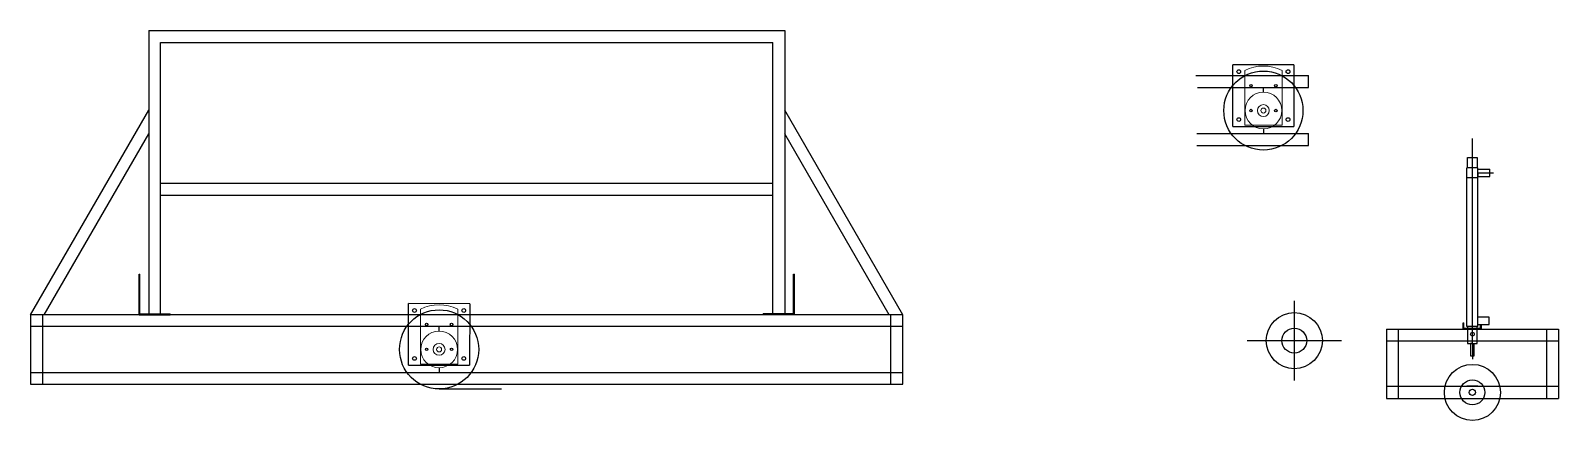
# Model space of a CAD drawing. Header units: millimetres. Extents: x -15418 to 43885, y -27590 to 23052.
# Drawn here: x 9576 to 12028, y 14314 to 14941 of the extents above; entities that cross this region are included whole.
import ezdxf

# ---------------------------------------------------------------- set-up
doc = ezdxf.new("R2010")
doc.units = ezdxf.units.MM
doc.header["$LTSCALE"] = 0.5
doc.layers.get('0').update_dxf_attribs({"lineweight": 5})
doc.layers.get('Defpoints').update_dxf_attribs({"color": 4})
for name, color, linetype in [('Layer1', 1, 'Continuous'), ('Layer2', 2, 'Continuous'), ('Layer3', 9, 'Continuous'), ('Layer4', 6, 'Continuous')]:
    doc.layers.add(name, color=color, linetype=linetype)

msp = doc.modelspace()

# ---------------------------------------------------------------- linework, layer by layer
at = {"transparency": 33554661}
for p, q in [((11524.6361, 14788.6117), (11524.6361, 14876.6117)), ((11584.6361, 14788.6117), (11584.6361, 14876.6117)), ((11524.6361, 14788.6117), (11584.6361, 14788.6117)), ((11524.6361, 14786.6117), (11584.6361, 14786.6117)), ((10201.6575, 14405.0493), (10201.6575, 14493.0493)), ((10261.6575, 14405.0493), (10261.6575, 14493.0493)), ((10201.6575, 14405.0493), (10261.6575, 14405.0493)), ((10201.6575, 14403.0493), (10261.6575, 14403.0493))]:
    msp.add_line(p, q, dxfattribs=at)
for centre, radius in [((11554.6361, 14812.1117), 29.5), ((11554.6361, 14812.1117), 9.5), ((11554.6361, 14812.1117), 4), ((10231.6575, 14428.5493), 29.5), ((10231.6575, 14428.5493), 9.5), ((10231.6575, 14428.5493), 4)]:
    msp.add_circle(centre, radius, dxfattribs=at)
for centre in [(11554.6361, 14815.826), (10231.6575, 14432.2636)]:
    msp.add_arc(centre, 67.7857, 63.7319554, 116.2680446, dxfattribs=at)
at = {"layer": 'Defpoints', "transparency": 33554661}
for p, q in [((9765.5083, 14940.6278), (9765.5083, 14485.6882)), ((9765.5083, 14940.6278), (10786.3188, 14940.6278)), ((10786.3188, 14940.6278), (10786.3188, 14485.6882)), ((9784.5583, 14485.6882), (9784.5583, 14921.5778)), ((9784.5583, 14921.5778), (10767.2688, 14921.5778)), ((10767.2688, 14485.6882), (10767.2688, 14921.5778)), ((11603.6702, 14885.4577), (11505.5861, 14885.6117)), ((11505.5861, 14786.6117), (11505.7416, 14885.6115)), ((11603.6702, 14885.4577), (11603.6403, 14786.582)), ((9575.9136, 14484.1882), (9765.5083, 14812.5759)), ((10975.9136, 14484.1882), (10786.3188, 14812.5759)), ((9597.9106, 14484.1882), (9765.5083, 14774.4759)), ((10953.9165, 14484.1882), (10786.3188, 14774.4759)), ((11505.5861, 14786.6117), (11603.518, 14786.5821)), ((10280.6916, 14501.8953), (10182.6075, 14502.0493)), ((10182.6075, 14403.0493), (10182.763, 14502.0491)), ((10280.6916, 14501.8953), (10280.6617, 14403.0196)), ((11604.2627, 14506.5143), (11604.2627, 14378.6571)), ((11751.984, 14461.2812), (12028.184, 14461.2812)), ((11751.984, 14461.2812), (11751.984, 14349.8337)), ((11771.034, 14461.2812), (11771.034, 14349.8337)), ((12009.134, 14461.2812), (12009.134, 14349.8337)), ((12028.184, 14461.2812), (12028.184, 14349.8337)), ((11528.7022, 14442.5857), (11679.8231, 14442.5857)), ((11751.984, 14442.2312), (12028.184, 14442.2312)), ((10182.6075, 14403.0493), (10280.5394, 14403.0197)), ((11751.984, 14369.3337), (12028.184, 14369.3337)), ((11751.984, 14349.8337), (12028.184, 14349.8337))]:
    msp.add_line(p, q, dxfattribs=at)
for centre, radius in [((11515.1111, 14874.5617), 3), ((11594.1611, 14874.5617), 3), ((11534.6361, 14852.1117), 2), ((11574.6361, 14852.1117), 2), ((11534.6361, 14812.1117), 2), ((11574.6361, 14812.1117), 2), ((11515.1111, 14797.6617), 3), ((11594.1611, 14797.6617), 3), ((10192.1325, 14490.9993), 3), ((10271.1825, 14490.9993), 3), ((10211.6575, 14468.5493), 2), ((10251.6575, 14468.5493), 2), ((10211.6575, 14428.5493), 2), ((10251.6575, 14428.5493), 2), ((10192.1325, 14414.0993), 3), ((10271.1825, 14414.0993), 3)]:
    msp.add_circle(centre, radius, dxfattribs=at)
at = {"layer": 'Layer1', "transparency": 33554661}
for p, q in [((11890.084, 14717.0612), (11890.084, 14767.0612)), ((11890.084, 14677.0612), (11890.084, 14717.0612)), ((11898.834, 14711.9712), (11923.834, 14711.9712)), ((11890.084, 14438.0612), (11890.084, 14677.0612)), ((9750.0333, 14484.1882), (9750.0333, 14549.3293)), ((9750.0333, 14549.3293), (9751.5333, 14549.3293)), ((9751.5333, 14485.6882), (9751.5333, 14549.3293)), ((10800.2938, 14485.6882), (10800.2938, 14549.3293)), ((10800.2938, 14549.3293), (10801.7938, 14549.3293)), ((10801.7938, 14484.1882), (10801.7938, 14549.3293)), ((9750.0333, 14484.1882), (9800.0333, 14484.1882)), ((9751.5333, 14485.6882), (9800.0333, 14485.6882)), ((9800.0333, 14484.1882), (9800.0333, 14485.6882)), ((10800.2938, 14485.6882), (10751.7938, 14485.6882)), ((10751.7938, 14484.1882), (10751.7938, 14485.6882)), ((10801.7938, 14484.1882), (10751.7938, 14484.1882)), ((11875.084, 14461.2812), (11875.084, 14471.2812)), ((11875.084, 14471.2812), (11876.584, 14471.2812)), ((11876.584, 14462.7812), (11876.584, 14471.2812)), ((11903.1116, 14462.7812), (11903.1116, 14468.4413)), ((11904.6116, 14461.2812), (11904.6116, 14468.4413)), ((11875.084, 14461.2812), (11904.6116, 14461.2812)), ((11876.584, 14462.7812), (11903.1116, 14462.7812)), ((11890.084, 14438.0612), (11890.084, 14453.0612)), ((11890.084, 14438.0612), (11890.084, 14453.0612)), ((11890.084, 14438.0612), (11890.084, 14450.0612)), ((11890.084, 14438.0612), (11890.084, 14413.0612))]:
    msp.add_line(p, q, dxfattribs=at)
msp.add_circle((11890.084, 14453.0612), 3, dxfattribs=at)
at = {"layer": 'Layer2', "transparency": 33554661}
for p, q in [((11881.334, 14714.0612), (11881.334, 14719.8812)), ((11881.334, 14704.2109), (11881.334, 14714.0612)), ((11898.9173, 14719.8812), (11881.5027, 14719.8812)), ((11882.46, 14719.8812), (11882.46, 14736.8812)), ((11882.46, 14736.8812), (11897.96, 14736.8812)), ((11890.21, 14719.8812), (11882.46, 14719.8812)), ((11897.96, 14736.8812), (11897.96, 14719.8812)), ((11898.834, 14704.0612), (11898.834, 14719.8812)), ((11898.834, 14711.9712), (11898.834, 14717.8212)), ((11898.834, 14717.8212), (11917.834, 14717.8212)), ((11917.834, 14706.1212), (11917.834, 14717.8212)), ((11881.334, 14465.0612), (11881.334, 14704.2109)), ((11898.834, 14704.0612), (11881.334, 14704.0612)), ((11898.834, 14711.9712), (11898.834, 14706.1212)), ((11898.834, 14706.1212), (11917.834, 14706.1212)), ((11898.834, 14465.0612), (11898.834, 14704.0612)), ((9575.9136, 14484.1882), (9575.9136, 14372.4993)), ((10975.9136, 14484.1882), (9575.9136, 14484.1882)), ((9594.9636, 14484.1882), (9594.9636, 14372.4993)), ((10956.8636, 14372.4993), (10956.8636, 14484.1882)), ((10975.9136, 14372.4993), (10975.9136, 14484.1882)), ((11916.884, 14480.1413), (11898.834, 14480.1413)), ((11898.834, 14468.4413), (11916.884, 14468.4413)), ((11916.884, 14468.4413), (11916.884, 14480.1413)), ((10975.9136, 14465.1382), (9575.9136, 14465.1382)), ((11898.834, 14465.0612), (11881.334, 14465.0612)), ((11890.084, 14465.0612), (11882.284, 14465.0612)), ((11882.284, 14465.0612), (11882.284, 14438.0612)), ((11882.46, 14461.2812), (11897.96, 14461.2812)), ((11897.884, 14438.0612), (11897.884, 14465.0612)), ((11897.884, 14438.0612), (11897.884, 14456.0612)), ((11882.284, 14438.0612), (11897.884, 14438.0612)), ((11890.084, 14438.0612), (11887.284, 14438.0612)), ((11887.284, 14438.0612), (11887.284, 14418.0612)), ((11892.884, 14438.0612), (11892.884, 14438.0612)), ((11892.884, 14418.0612), (11892.884, 14438.0612)), ((11887.284, 14418.0612), (11892.884, 14418.0612)), ((9575.9136, 14391.5493), (10975.9136, 14391.5493)), ((9575.9136, 14372.4993), (10975.9136, 14372.4993)), ((11898.834, 14369.4117), (11881.334, 14369.4117)), ((11890.084, 14369.4117), (11882.284, 14369.4117))]:
    msp.add_line(p, q, dxfattribs=at)
at = {"layer": 'Layer3', "transparency": 33554661}
for p, q in [((11446.1801, 14868.1617), (11626.8959, 14868.1617)), ((11626.8959, 14849.1117), (11626.8959, 14868.1617)), ((11448.8279, 14849.1117), (11626.8959, 14849.1117)), ((11554.6361, 14841.6117), (11554.6361, 14849.1117)), ((11447.7779, 14775.1117), (11626.8959, 14775.1117)), ((11554.6361, 14782.6117), (11554.6361, 14775.1117)), ((11626.8959, 14756.0617), (11626.8959, 14775.1117)), ((11447.7779, 14756.0617), (11626.8959, 14756.0617)), ((10231.6575, 14458.0493), (10231.6575, 14465.5493)), ((10231.6575, 14399.0493), (10231.6575, 14391.5493))]:
    msp.add_line(p, q, dxfattribs=at)
for centre in [(11554.6361, 14812.1117), (10231.6575, 14428.5493)]:
    msp.add_circle(centre, 63.5, dxfattribs=at)
at = {"layer": 'Layer4', "transparency": 33554661}
for p, q in [((9784.5583, 14695.3535), (10767.2688, 14695.3535)), ((9784.5583, 14676.3035), (10767.2688, 14676.3035)), ((10231.6575, 14365.0493), (10331.6575, 14365.0493))]:
    msp.add_line(p, q, dxfattribs=at)
for centre, radius in [((11604.2627, 14442.5857), 45), ((11604.2627, 14442.5857), 20), ((11890.0863, 14359.428), 45), ((11890.0863, 14359.428), 20), ((11890.0863, 14359.428), 5)]:
    msp.add_circle(centre, radius, dxfattribs=at)

doc.saveas('drawing.dxf')
